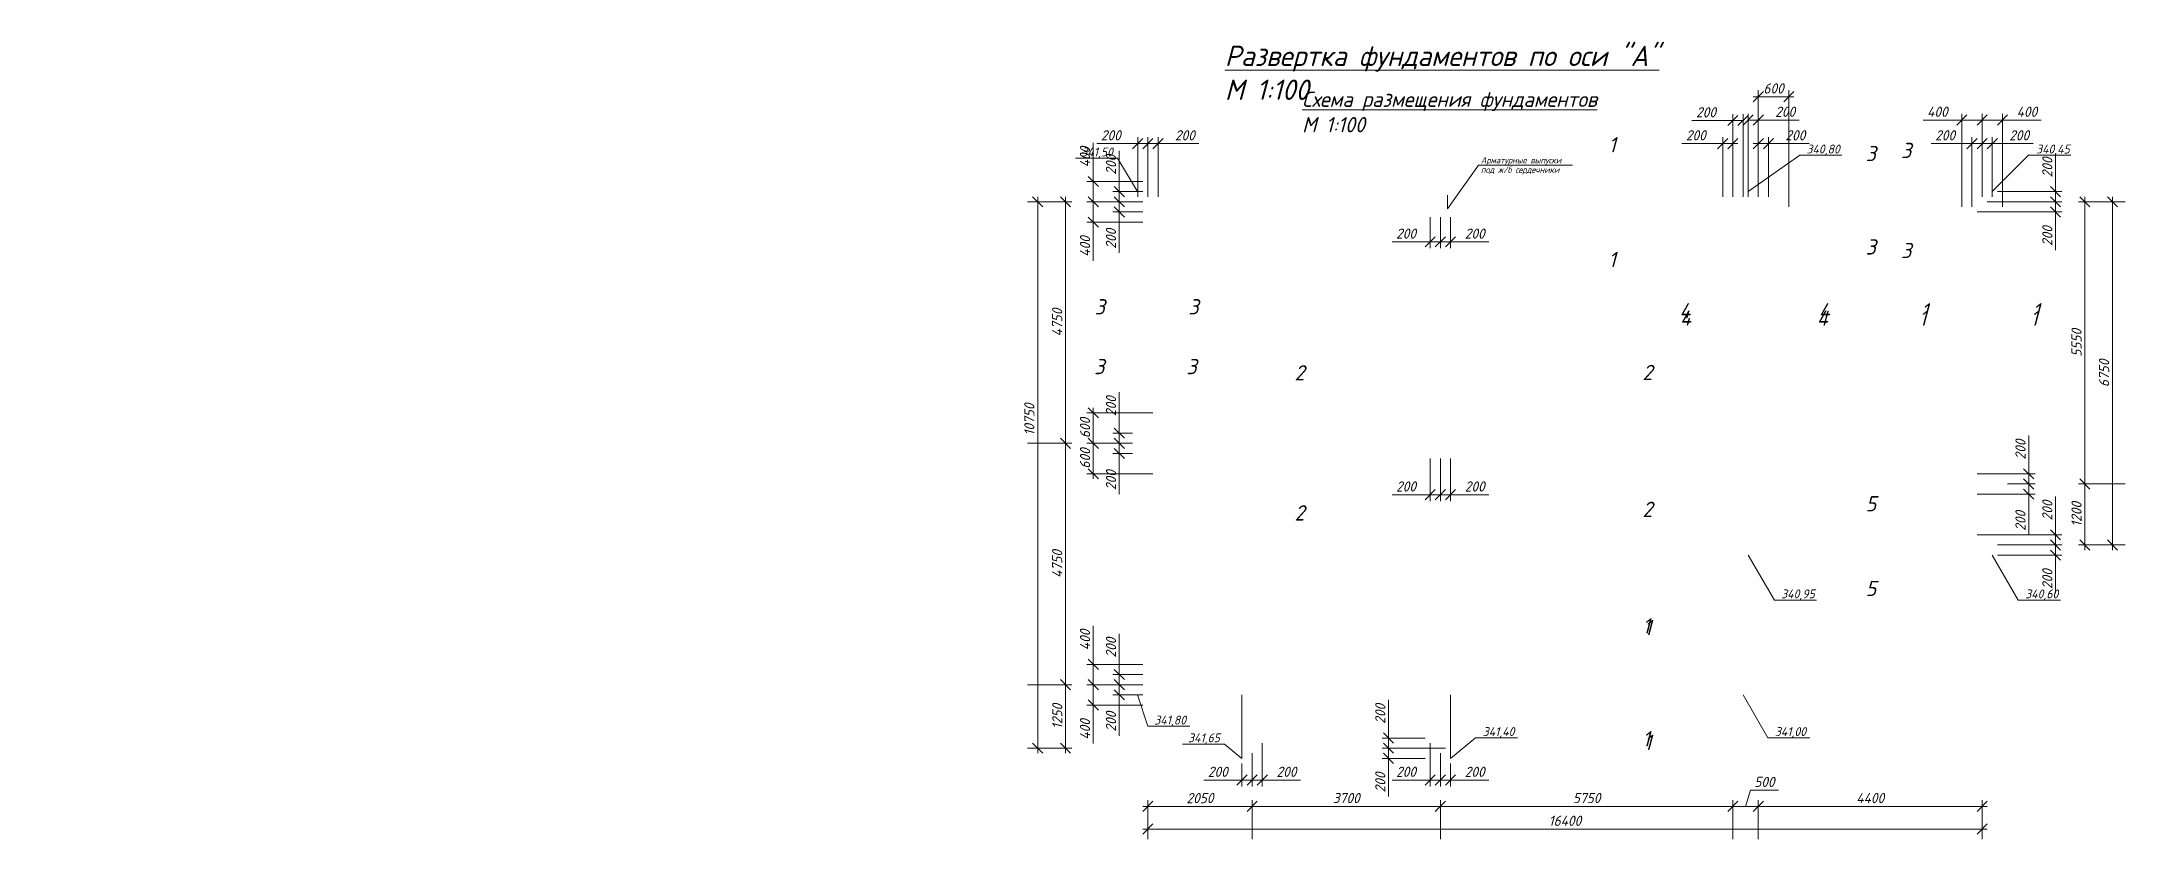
# Model space of a CAD drawing. Header units: millimetres. Extents: x 339888 to 1025294, y -263818 to -40540.
# Drawn here: x 913277 to 954332, y -227017 to -211229 of the extents above; entities that cross this region are included whole.
import ezdxf
from ezdxf import colors
from ezdxf.entities.mleader import LeaderData, LeaderLine
from ezdxf.math import Vec2, Vec3

# ---------------------------------------------------------------- set-up
doc = ezdxf.new("R2010")
doc.units = ezdxf.units.MM
doc.layers.get('0').update_dxf_attribs({"lineweight": 15})
for name, color, linetype, lineweight in [('0 @ 100', 7, 'Continuous', 15), ('0 @ 50', 7, 'Continuous', 15), ('Размеры', 250, 'Continuous', 18), ('Размеры @ 100', 250, 'Continuous', 18)]:
    doc.layers.add(name, color=color, linetype=linetype, lineweight=lineweight)
doc.styles.add('ГОСТ 2', font='GOST_Common Italic.ttf', dxfattribs={"height": 2})
doc.styles.add('ГОСТ 2.5', font='GOST_Common Italic.ttf', dxfattribs={"height": 2.5})
doc.styles.add('ГОСТ 3', font='GOST_Common Italic.ttf', dxfattribs={"height": 3})
doc.dimstyles.new('ГОСТ_2К', dxfattribs={"dimtxt": 2, "dimasz": 2, "dimexe": 1.25, "dimexo": 1, "dimtad": 1, "dimdec": 0, "dimtxsty": 'ГОСТ 2', "dimblk": 'OBLIQUE', "dimcen": -2.5, "dimdle": 1, "dimclrd": 251, "dimclre": 251, "dimclrt": 256, "dimadec": 1, "dimazin": 0, "dimtfac": 1, "dimtdec": 0, "dimtmove": 0, "dimatfit": 3, "dimfxl": 1, "dimlwd": 15, "dimlwe": 15, "dimarcsym": 1})

msp = doc.modelspace()

# ---------------------------------------------------------------- texts
at = {"layer": '0 @ 100', "style": 'ГОСТ 3'}
for s, p in [('1', (944076.10057, -213404.40755)), ('3', (949827.41291, -213517.45023)), ('1', (944076.10057, -215661.92493)), ('3', (949827.41291, -215486.73045)), ('3', (933973.72247, -216593.83936)), ('3', (935815.89487, -216593.83936)), ('4', (945469.10573, -216671.65222)), ('4', (948208.59787, -216671.65222)), ('1', (950219.79529, -216671.65222)), ('1', (952409.56174, -216671.65222)), ('2', (937903.72703, -217892.8543)), ('2', (937903.72703, -220648.34494)), ('1', (944776.90331, -222904.40755)), ('1', (944776.90331, -225161.92493))]:
    msp.add_text(s, height=300, dxfattribs=at).set_placement(p)
at = {"layer": '0 @ 100', "insert": (936372.82882, -211306.89749), "char_height": 400, "attachment_point": 1, "style": 'ГОСТ 3'}
msp.add_mtext_dynamic_manual_height_columns('\\pi161.18;{\\LРазвертка фундаментов по оси "А"\\P\\pi3923.4;}М 1:100', width=9455.0816312, gutter_width=1500, heights=[0], dxfattribs=at)
at = {"layer": '0 @ 50', "style": 'ГОСТ 3'}
for s, p in [('3', (949129.67422, -213578.59866)), ('3', (949129.67422, -215416.14782)), ('4', (945481.5777, -216814.70137)), ('4', (948171.13054, -216814.70137)), ('1', (950181.5777, -216814.70137)), ('1', (952372.09441, -216814.70137)), ('3', (933964.61761, -217770.12272)), ('3', (935778.42753, -217770.12272)), ('2', (944743.31231, -217884.86969)), ('2', (944743.31231, -220577.76231)), ('5', (949129.67422, -220468.12139)), ('5', (949129.67422, -222134.59135)), ('1', (944743.31231, -222871.2897)), ('1', (944743.31231, -225091.34231))]:
    msp.add_text(s, height=300, dxfattribs=at).set_placement(p)
at = {"layer": '0 @ 50', "insert": (938019.37419, -212210.9344), "char_height": 300, "attachment_point": 1, "style": 'ГОСТ 3'}
msp.add_mtext_dynamic_manual_height_columns('\\pi33.265;{\\LСхема размещения фундаментов\\P\\pi2532.8;}М 1:100', width=6271.7564375, gutter_width=750, heights=[0], dxfattribs=at)

# ---------------------------------------------------------------- blocks, each defined once
blk = doc.blocks.new('_Oblique')
at = {"color": 0, "linetype": 'ByBlock', "lineweight": -2}
blk.add_line((-0.5, -0.5), (0.5, 0.5), dxfattribs=at)
blk = doc.blocks.new('*D372')
at = {"layer": 'Defpoints', "color": 0, "lineweight": 15, "transparency": 16777216}
for p in [(937070, -226272), (935020, -227017), (937070, -227017)]:
    blk.add_point(p, dxfattribs=at)
at = {"layer": 'Размеры', "color": 251, "lineweight": 15, "transparency": 16777216}
for p, q in [((935020, -226917), (935020, -226147)), ((937070, -226917), (937070, -226147)), ((934920, -226272), (937170, -226272))]:
    blk.add_line(p, q, dxfattribs=at)
at = {"layer": 'Размеры', "color": 251, "lineweight": 15, "transparency": 16777216, "xscale": 200, "yscale": 200, "zscale": 200, "rotation": 180}
blk.add_blockref('_Oblique', (935020, -226272), dxfattribs=at)
at = {"layer": 'Размеры', "color": 251, "lineweight": 15, "transparency": 16777216, "xscale": 200, "yscale": 200, "zscale": 200}
blk.add_blockref('_Oblique', (937070, -226272), dxfattribs=at)
at = {"layer": 'Размеры', "transparency": 16777216, "insert": (936045, -226109), "char_height": 200, "attachment_point": 5, "style": 'ГОСТ 2'}
blk.add_mtext('2050', dxfattribs=at)
blk = doc.blocks.new('*D371')
at = {"layer": 'Defpoints', "color": 0, "lineweight": 15, "transparency": 16777216}
for p in [(940770, -226272), (937070, -227017), (940770, -227017)]:
    blk.add_point(p, dxfattribs=at)
at = {"layer": 'Размеры', "color": 251, "lineweight": 15, "transparency": 16777216}
for p, q in [((937070, -226917), (937070, -226147)), ((940770, -226917), (940770, -226147)), ((936970, -226272), (940870, -226272))]:
    blk.add_line(p, q, dxfattribs=at)
at = {"layer": 'Размеры', "color": 251, "lineweight": 15, "transparency": 16777216, "xscale": 200, "yscale": 200, "zscale": 200, "rotation": 180}
blk.add_blockref('_Oblique', (937070, -226272), dxfattribs=at)
at = {"layer": 'Размеры', "color": 251, "lineweight": 15, "transparency": 16777216, "xscale": 200, "yscale": 200, "zscale": 200}
blk.add_blockref('_Oblique', (940770, -226272), dxfattribs=at)
at = {"layer": 'Размеры', "transparency": 16777216, "insert": (938920, -226108), "char_height": 200, "attachment_point": 5, "style": 'ГОСТ 2'}
blk.add_mtext('3700', dxfattribs=at)
blk = doc.blocks.new('*D321')
at = {"layer": 'Defpoints', "color": 0, "lineweight": 15, "transparency": 16777216}
for p in [(946520, -226272), (940770, -227017), (946520, -227017)]:
    blk.add_point(p, dxfattribs=at)
at = {"layer": 'Размеры', "color": 251, "lineweight": 15, "transparency": 16777216}
for p, q in [((940770, -226917), (940770, -226147)), ((946520, -226917), (946520, -226147)), ((940670, -226272), (946620, -226272))]:
    blk.add_line(p, q, dxfattribs=at)
at = {"layer": 'Размеры', "color": 251, "lineweight": 15, "transparency": 16777216, "xscale": 200, "yscale": 200, "zscale": 200, "rotation": 180}
blk.add_blockref('_Oblique', (940770, -226272), dxfattribs=at)
at = {"layer": 'Размеры', "color": 251, "lineweight": 15, "transparency": 16777216, "xscale": 200, "yscale": 200, "zscale": 200}
blk.add_blockref('_Oblique', (946520, -226272), dxfattribs=at)
at = {"layer": 'Размеры', "transparency": 16777216, "insert": (943645, -226108), "char_height": 200, "attachment_point": 5, "style": 'ГОСТ 2'}
blk.add_mtext('5750', dxfattribs=at)
blk = doc.blocks.new('*D370')
at = {"layer": 'Defpoints', "color": 0, "lineweight": 15, "transparency": 16777216}
for p in [(947020, -226272), (946520, -227017), (947020, -227017)]:
    blk.add_point(p, dxfattribs=at)
at = {"layer": 'Размеры', "color": 251, "lineweight": 15, "transparency": 16777216}
for p, q in [((946520, -226917), (946520, -226147)), ((946770, -226272), (946866, -225953)), ((946866, -225953), (947415, -225953)), ((947020, -226917), (947020, -226147)), ((946420, -226272), (947120, -226272))]:
    blk.add_line(p, q, dxfattribs=at)
at = {"layer": 'Размеры', "color": 251, "lineweight": 15, "transparency": 16777216, "xscale": 200, "yscale": 200, "zscale": 200, "rotation": 180}
blk.add_blockref('_Oblique', (946520, -226272), dxfattribs=at)
at = {"layer": 'Размеры', "color": 251, "lineweight": 15, "transparency": 16777216, "xscale": 200, "yscale": 200, "zscale": 200}
blk.add_blockref('_Oblique', (947020, -226272), dxfattribs=at)
at = {"layer": 'Размеры', "transparency": 16777216, "insert": (947140, -225790), "char_height": 200, "attachment_point": 5, "style": 'ГОСТ 2'}
blk.add_mtext('500', dxfattribs=at)
blk = doc.blocks.new('*D369')
at = {"layer": 'Defpoints', "color": 0, "lineweight": 15, "transparency": 16777216}
for p in [(951420, -226272), (947020, -227017), (951420, -227017)]:
    blk.add_point(p, dxfattribs=at)
at = {"layer": 'Размеры', "color": 251, "lineweight": 15, "transparency": 16777216}
for p, q in [((947020, -226917), (947020, -226147)), ((951420, -226917), (951420, -226147)), ((946920, -226272), (951520, -226272))]:
    blk.add_line(p, q, dxfattribs=at)
at = {"layer": 'Размеры', "color": 251, "lineweight": 15, "transparency": 16777216, "xscale": 200, "yscale": 200, "zscale": 200, "rotation": 180}
blk.add_blockref('_Oblique', (947020, -226272), dxfattribs=at)
at = {"layer": 'Размеры', "color": 251, "lineweight": 15, "transparency": 16777216, "xscale": 200, "yscale": 200, "zscale": 200}
blk.add_blockref('_Oblique', (951420, -226272), dxfattribs=at)
at = {"layer": 'Размеры', "transparency": 16777216, "insert": (949220, -226109), "char_height": 200, "attachment_point": 5, "style": 'ГОСТ 2'}
blk.add_mtext('4400', dxfattribs=at)
blk = doc.blocks.new('*D368')
at = {"layer": 'Defpoints', "color": 0, "lineweight": 15, "transparency": 16777216}
for p in [(935020, -226717), (935020, -227017), (951420, -227017)]:
    blk.add_point(p, dxfattribs=at)
at = {"layer": 'Размеры', "color": 251, "lineweight": 15, "transparency": 16777216}
for p, q in [((935020, -226917), (935020, -226592)), ((951420, -226917), (951420, -226592)), ((951520, -226717), (934920, -226717))]:
    blk.add_line(p, q, dxfattribs=at)
at = {"layer": 'Размеры', "color": 251, "lineweight": 15, "transparency": 16777216, "xscale": 200, "yscale": 200, "zscale": 200, "rotation": 180}
blk.add_blockref('_Oblique', (935020, -226717), dxfattribs=at)
at = {"layer": 'Размеры', "color": 251, "lineweight": 15, "transparency": 16777216, "xscale": 200, "yscale": 200, "zscale": 200}
blk.add_blockref('_Oblique', (951420, -226717), dxfattribs=at)
at = {"layer": 'Размеры', "transparency": 16777216, "insert": (943220, -226555), "char_height": 200, "attachment_point": 5, "style": 'ГОСТ 2'}
blk.add_mtext('16400', dxfattribs=at)
blk = doc.blocks.new('*D367')
at = {"layer": 'Defpoints', "color": 0, "lineweight": 15, "transparency": 16777216}
for p in [(932556, -223878), (933402, -223878), (932556, -225128)]:
    blk.add_point(p, dxfattribs=at)
at = {"layer": 'Размеры', "color": 251, "lineweight": 15, "transparency": 16777216}
for p, q in [((932656, -223878), (933527, -223878)), ((933402, -225228), (933402, -223778)), ((932656, -225128), (933527, -225128))]:
    blk.add_line(p, q, dxfattribs=at)
at = {"layer": 'Размеры', "color": 251, "lineweight": 15, "transparency": 16777216, "xscale": 200, "yscale": 200, "zscale": 200}
for p, rotation in [((933402, -223878), 90), ((933402, -225128), 270)]:
    blk.add_blockref('_Oblique', p, dxfattribs=dict(at, rotation=rotation))
at = {"layer": 'Размеры', "transparency": 16777216, "insert": (933240, -224503), "char_height": 200, "attachment_point": 5, "rotation": 90, "style": 'ГОСТ 2'}
blk.add_mtext('1250', dxfattribs=at)
blk = doc.blocks.new('*D366')
at = {"layer": 'Defpoints', "color": 0, "lineweight": 15, "transparency": 16777216}
for p in [(932556, -219128), (933402, -219128), (932556, -223878)]:
    blk.add_point(p, dxfattribs=at)
at = {"layer": 'Размеры', "color": 251, "lineweight": 15, "transparency": 16777216}
for p, q in [((932656, -219128), (933527, -219128)), ((933402, -223978), (933402, -219028)), ((932656, -223878), (933527, -223878))]:
    blk.add_line(p, q, dxfattribs=at)
at = {"layer": 'Размеры', "color": 251, "lineweight": 15, "transparency": 16777216, "xscale": 200, "yscale": 200, "zscale": 200}
for p, rotation in [((933402, -219128), 90), ((933402, -223878), 270)]:
    blk.add_blockref('_Oblique', p, dxfattribs=dict(at, rotation=rotation))
at = {"layer": 'Размеры', "transparency": 16777216, "insert": (933238, -221503), "char_height": 200, "attachment_point": 5, "rotation": 90, "style": 'ГОСТ 2'}
blk.add_mtext('4750', dxfattribs=at)
blk = doc.blocks.new('*D365')
at = {"layer": 'Defpoints', "color": 0, "lineweight": 15, "transparency": 16777216}
for p in [(932556, -214378), (933402, -214378), (932556, -219128)]:
    blk.add_point(p, dxfattribs=at)
at = {"layer": 'Размеры', "color": 251, "lineweight": 15, "transparency": 16777216}
for p, q in [((933402, -219228), (933402, -214278)), ((932656, -214378), (933527, -214378)), ((932656, -219128), (933527, -219128))]:
    blk.add_line(p, q, dxfattribs=at)
at = {"layer": 'Размеры', "color": 251, "lineweight": 15, "transparency": 16777216, "xscale": 200, "yscale": 200, "zscale": 200}
for p, rotation in [((933402, -214378), 90), ((933402, -219128), 270)]:
    blk.add_blockref('_Oblique', p, dxfattribs=dict(at, rotation=rotation))
at = {"layer": 'Размеры', "transparency": 16777216, "insert": (933238, -216753), "char_height": 200, "attachment_point": 5, "rotation": 90, "style": 'ГОСТ 2'}
blk.add_mtext('4750', dxfattribs=at)
blk = doc.blocks.new('*D364')
at = {"color": 251, "lineweight": 15, "transparency": 16777216}
for p, q in [((932855, -225228), (932855, -214278)), ((932656, -214378), (932980, -214378)), ((932656, -225128), (932980, -225128))]:
    blk.add_line(p, q, dxfattribs=at)
at = {"layer": 'Defpoints', "color": 0, "lineweight": 15, "transparency": 16777216}
for p in [(932556, -214378), (932855, -214378), (932556, -225128)]:
    blk.add_point(p, dxfattribs=at)
at = {"color": 251, "lineweight": 15, "transparency": 16777216, "xscale": 200, "yscale": 200, "zscale": 200}
for p, rotation in [((932855, -214378), 90), ((932855, -225128), 270)]:
    blk.add_blockref('_Oblique', p, dxfattribs=dict(at, rotation=rotation))
at = {"transparency": 16777216, "insert": (932691, -218662), "char_height": 200, "attachment_point": 5, "rotation": 90, "style": 'ГОСТ 2'}
blk.add_mtext('10750', dxfattribs=at)
blk = doc.blocks.new('*D363')
at = {"layer": 'Defpoints', "color": 0, "lineweight": 15, "transparency": 16777216}
for p in [(953438, -219928), (954332, -219928), (954332, -221128)]:
    blk.add_point(p, dxfattribs=at)
at = {"layer": 'Размеры', "color": 251, "lineweight": 15, "transparency": 16777216}
for p, q in [((954232, -219928), (953313, -219928)), ((953438, -221228), (953438, -219828)), ((954232, -221128), (953313, -221128))]:
    blk.add_line(p, q, dxfattribs=at)
at = {"layer": 'Размеры', "color": 251, "lineweight": 15, "transparency": 16777216, "xscale": 200, "yscale": 200, "zscale": 200}
for p, rotation in [((953438, -219928), 90), ((953438, -221128), 270)]:
    blk.add_blockref('_Oblique', p, dxfattribs=dict(at, rotation=rotation))
at = {"layer": 'Размеры', "transparency": 16777216, "insert": (953276, -220528), "char_height": 200, "attachment_point": 5, "rotation": 90, "style": 'ГОСТ 2'}
blk.add_mtext('1200', dxfattribs=at)
blk = doc.blocks.new('*D362')
at = {"layer": 'Defpoints', "color": 0, "lineweight": 15, "transparency": 16777216}
for p in [(953438, -214378), (954332, -214378), (954332, -219928)]:
    blk.add_point(p, dxfattribs=at)
at = {"layer": 'Размеры', "color": 251, "lineweight": 15, "transparency": 16777216}
for p, q in [((953438, -220028), (953438, -214278)), ((954232, -214378), (953313, -214378)), ((954232, -219928), (953313, -219928))]:
    blk.add_line(p, q, dxfattribs=at)
at = {"layer": 'Размеры', "color": 251, "lineweight": 15, "transparency": 16777216, "xscale": 200, "yscale": 200, "zscale": 200}
for p, rotation in [((953438, -214378), 90), ((953438, -219928), 270)]:
    blk.add_blockref('_Oblique', p, dxfattribs=dict(at, rotation=rotation))
at = {"layer": 'Размеры', "transparency": 16777216, "insert": (953276, -217153), "char_height": 200, "attachment_point": 5, "rotation": 90, "style": 'ГОСТ 2'}
blk.add_mtext('5550', dxfattribs=at)
blk = doc.blocks.new('_None')
blk = doc.blocks.new('*D361')
at = {"color": 251, "lineweight": 15, "transparency": 16777216}
for p, q in [((934458, -214178), (934458, -213375)), ((934920, -214178), (934333, -214178)), ((934458, -214478), (934458, -214178)), ((934920, -214378), (934333, -214378))]:
    blk.add_line(p, q, dxfattribs=at)
at = {"layer": 'Defpoints', "color": 0, "lineweight": 15, "transparency": 16777216}
for p in [(934458, -214178), (935020, -214178), (935020, -214378)]:
    blk.add_point(p, dxfattribs=at)
at = {"color": 251, "lineweight": 15, "transparency": 16777216, "xscale": 200, "yscale": 200, "zscale": 200}
for p, rotation in [((934458, -214178), 90), ((934458, -214378), 270)]:
    blk.add_blockref('_Oblique', p, dxfattribs=dict(at, rotation=rotation))
at = {"transparency": 16777216, "insert": (934296, -213650), "char_height": 200, "attachment_point": 5, "rotation": 90, "style": 'ГОСТ 2'}
blk.add_mtext('200', dxfattribs=at)
blk = doc.blocks.new('*D360')
at = {"color": 251, "lineweight": 15, "transparency": 16777216}
for p, q in [((933947, -213978), (933947, -213218)), ((934920, -213978), (933822, -213978)), ((933947, -214478), (933947, -213978)), ((934920, -214378), (933822, -214378))]:
    blk.add_line(p, q, dxfattribs=at)
at = {"layer": 'Defpoints', "color": 0, "lineweight": 15, "transparency": 16777216}
for p in [(933947, -213978), (935020, -213978), (935020, -214378)]:
    blk.add_point(p, dxfattribs=at)
at = {"color": 251, "lineweight": 15, "transparency": 16777216, "xscale": 200, "yscale": 200, "zscale": 200}
for p, rotation in [((933947, -213978), 90), ((933947, -214378), 270)]:
    blk.add_blockref('_Oblique', p, dxfattribs=dict(at, rotation=rotation))
at = {"transparency": 16777216, "insert": (933785, -213498), "char_height": 200, "attachment_point": 5, "rotation": 90, "style": 'ГОСТ 2'}
blk.add_mtext('400', dxfattribs=at)
blk = doc.blocks.new('*D359')
at = {"color": 251, "lineweight": 15, "transparency": 16777216}
for p, q in [((934458, -214278), (934458, -214578)), ((934920, -214378), (934333, -214378)), ((934920, -214578), (934333, -214578)), ((934458, -214578), (934458, -215381))]:
    blk.add_line(p, q, dxfattribs=at)
at = {"layer": 'Defpoints', "color": 0, "lineweight": 15, "transparency": 16777216}
for p in [(934458, -214578), (935020, -214378), (935020, -214578)]:
    blk.add_point(p, dxfattribs=at)
at = {"color": 251, "lineweight": 15, "transparency": 16777216, "xscale": 200, "yscale": 200, "zscale": 200}
for p, rotation in [((934458, -214378), 90), ((934458, -214578), 270)]:
    blk.add_blockref('_Oblique', p, dxfattribs=dict(at, rotation=rotation))
at = {"transparency": 16777216, "insert": (934296, -215106), "char_height": 200, "attachment_point": 5, "rotation": 90, "style": 'ГОСТ 2'}
blk.add_mtext('200', dxfattribs=at)
blk = doc.blocks.new('*D358')
at = {"color": 251, "lineweight": 15, "transparency": 16777216}
for p, q in [((933947, -214278), (933947, -214778)), ((934920, -214378), (933822, -214378)), ((934920, -214778), (933822, -214778)), ((933947, -214778), (933947, -215537))]:
    blk.add_line(p, q, dxfattribs=at)
at = {"layer": 'Defpoints', "color": 0, "lineweight": 15, "transparency": 16777216}
for p in [(935020, -214378), (933947, -214778), (935020, -214778)]:
    blk.add_point(p, dxfattribs=at)
at = {"color": 251, "lineweight": 15, "transparency": 16777216, "xscale": 200, "yscale": 200, "zscale": 200}
for p, rotation in [((933947, -214378), 90), ((933947, -214778), 270)]:
    blk.add_blockref('_Oblique', p, dxfattribs=dict(at, rotation=rotation))
at = {"transparency": 16777216, "insert": (933785, -215258), "char_height": 200, "attachment_point": 5, "rotation": 90, "style": 'ГОСТ 2'}
blk.add_mtext('400', dxfattribs=at)
blk = doc.blocks.new('*D357')
at = {"color": 251, "lineweight": 15, "transparency": 16777216}
for p, q in [((934458, -218928), (934458, -218125)), ((934720, -218928), (934333, -218928)), ((934720, -219128), (934333, -219128)), ((934458, -219228), (934458, -218928))]:
    blk.add_line(p, q, dxfattribs=at)
at = {"layer": 'Defpoints', "color": 0, "lineweight": 15, "transparency": 16777216}
for p in [(934458, -218928), (934820, -218928), (934820, -219128)]:
    blk.add_point(p, dxfattribs=at)
at = {"color": 251, "lineweight": 15, "transparency": 16777216, "xscale": 200, "yscale": 200, "zscale": 200}
for p, rotation in [((934458, -218928), 90), ((934458, -219128), 270)]:
    blk.add_blockref('_Oblique', p, dxfattribs=dict(at, rotation=rotation))
at = {"transparency": 16777216, "insert": (934296, -218400), "char_height": 200, "attachment_point": 5, "rotation": 90, "style": 'ГОСТ 2'}
blk.add_mtext('200', dxfattribs=at)
blk = doc.blocks.new('*D356')
at = {"color": 251, "lineweight": 15, "transparency": 16777216}
for p, q in [((935120, -218528), (933822, -218528)), ((933947, -219228), (933947, -218428)), ((934720, -219128), (933822, -219128))]:
    blk.add_line(p, q, dxfattribs=at)
at = {"layer": 'Defpoints', "color": 0, "lineweight": 15, "transparency": 16777216}
for p in [(933947, -218528), (935220, -218528), (934820, -219128)]:
    blk.add_point(p, dxfattribs=at)
at = {"color": 251, "lineweight": 15, "transparency": 16777216, "xscale": 200, "yscale": 200, "zscale": 200}
for p, rotation in [((933947, -218528), 90), ((933947, -219128), 270)]:
    blk.add_blockref('_Oblique', p, dxfattribs=dict(at, rotation=rotation))
at = {"transparency": 16777216, "insert": (933785, -218828), "char_height": 200, "attachment_point": 5, "rotation": 90, "style": 'ГОСТ 2'}
blk.add_mtext('600', dxfattribs=at)
blk = doc.blocks.new('*D355')
at = {"color": 251, "lineweight": 15, "transparency": 16777216}
for p, q in [((934720, -219128), (934333, -219128)), ((934458, -219028), (934458, -219328)), ((934720, -219328), (934333, -219328)), ((934458, -219328), (934458, -220131))]:
    blk.add_line(p, q, dxfattribs=at)
at = {"layer": 'Defpoints', "color": 0, "lineweight": 15, "transparency": 16777216}
for p in [(934820, -219128), (934458, -219328), (934820, -219328)]:
    blk.add_point(p, dxfattribs=at)
at = {"color": 251, "lineweight": 15, "transparency": 16777216, "xscale": 200, "yscale": 200, "zscale": 200}
for p, rotation in [((934458, -219128), 90), ((934458, -219328), 270)]:
    blk.add_blockref('_Oblique', p, dxfattribs=dict(at, rotation=rotation))
at = {"transparency": 16777216, "insert": (934296, -219856), "char_height": 200, "attachment_point": 5, "rotation": 90, "style": 'ГОСТ 2'}
blk.add_mtext('200', dxfattribs=at)
blk = doc.blocks.new('*D354')
at = {"color": 251, "lineweight": 15, "transparency": 16777216}
for p, q in [((934720, -219128), (933822, -219128)), ((933947, -219028), (933947, -219828)), ((935120, -219728), (933822, -219728))]:
    blk.add_line(p, q, dxfattribs=at)
at = {"layer": 'Defpoints', "color": 0, "lineweight": 15, "transparency": 16777216}
for p in [(934820, -219128), (933947, -219728), (935220, -219728)]:
    blk.add_point(p, dxfattribs=at)
at = {"color": 251, "lineweight": 15, "transparency": 16777216, "xscale": 200, "yscale": 200, "zscale": 200}
for p, rotation in [((933947, -219128), 90), ((933947, -219728), 270)]:
    blk.add_blockref('_Oblique', p, dxfattribs=dict(at, rotation=rotation))
at = {"transparency": 16777216, "insert": (933785, -219428), "char_height": 200, "attachment_point": 5, "rotation": 90, "style": 'ГОСТ 2'}
blk.add_mtext('600', dxfattribs=at)
blk = doc.blocks.new('*D353')
at = {"color": 251, "lineweight": 15, "transparency": 16777216}
for p, q in [((934458, -223678), (934458, -222875)), ((934920, -223678), (934333, -223678)), ((934458, -223978), (934458, -223678)), ((934920, -223878), (934333, -223878))]:
    blk.add_line(p, q, dxfattribs=at)
at = {"layer": 'Defpoints', "color": 0, "lineweight": 15, "transparency": 16777216}
for p in [(934458, -223678), (935020, -223678), (935020, -223878)]:
    blk.add_point(p, dxfattribs=at)
at = {"color": 251, "lineweight": 15, "transparency": 16777216, "xscale": 200, "yscale": 200, "zscale": 200}
for p, rotation in [((934458, -223678), 90), ((934458, -223878), 270)]:
    blk.add_blockref('_Oblique', p, dxfattribs=dict(at, rotation=rotation))
at = {"transparency": 16777216, "insert": (934296, -223150), "char_height": 200, "attachment_point": 5, "rotation": 90, "style": 'ГОСТ 2'}
blk.add_mtext('200', dxfattribs=at)
blk = doc.blocks.new('*D352')
at = {"color": 251, "lineweight": 15, "transparency": 16777216}
for p, q in [((933947, -223478), (933947, -222718)), ((934920, -223478), (933822, -223478)), ((933947, -223978), (933947, -223478)), ((934920, -223878), (933822, -223878))]:
    blk.add_line(p, q, dxfattribs=at)
at = {"layer": 'Defpoints', "color": 0, "lineweight": 15, "transparency": 16777216}
for p in [(933947, -223478), (935020, -223478), (935020, -223878)]:
    blk.add_point(p, dxfattribs=at)
at = {"color": 251, "lineweight": 15, "transparency": 16777216, "xscale": 200, "yscale": 200, "zscale": 200}
for p, rotation in [((933947, -223478), 90), ((933947, -223878), 270)]:
    blk.add_blockref('_Oblique', p, dxfattribs=dict(at, rotation=rotation))
at = {"transparency": 16777216, "insert": (933785, -222998), "char_height": 200, "attachment_point": 5, "rotation": 90, "style": 'ГОСТ 2'}
blk.add_mtext('400', dxfattribs=at)
blk = doc.blocks.new('*D351')
at = {"color": 251, "lineweight": 15, "transparency": 16777216}
for p, q in [((934920, -223878), (934333, -223878)), ((934920, -224078), (934333, -224078)), ((934458, -223778), (934458, -224078)), ((934458, -224078), (934458, -224881))]:
    blk.add_line(p, q, dxfattribs=at)
at = {"layer": 'Defpoints', "color": 0, "lineweight": 15, "transparency": 16777216}
for p in [(934458, -224078), (935020, -223878), (935020, -224078)]:
    blk.add_point(p, dxfattribs=at)
at = {"color": 251, "lineweight": 15, "transparency": 16777216, "xscale": 200, "yscale": 200, "zscale": 200}
for p, rotation in [((934458, -223878), 90), ((934458, -224078), 270)]:
    blk.add_blockref('_Oblique', p, dxfattribs=dict(at, rotation=rotation))
at = {"transparency": 16777216, "insert": (934296, -224606), "char_height": 200, "attachment_point": 5, "rotation": 90, "style": 'ГОСТ 2'}
blk.add_mtext('200', dxfattribs=at)
blk = doc.blocks.new('*D350')
at = {"color": 251, "lineweight": 15, "transparency": 16777216}
for p, q in [((934920, -223878), (933822, -223878)), ((933947, -223778), (933947, -224278)), ((934920, -224278), (933822, -224278)), ((933947, -224278), (933947, -225037))]:
    blk.add_line(p, q, dxfattribs=at)
at = {"layer": 'Defpoints', "color": 0, "lineweight": 15, "transparency": 16777216}
for p in [(935020, -223878), (933947, -224278), (935020, -224278)]:
    blk.add_point(p, dxfattribs=at)
at = {"color": 251, "lineweight": 15, "transparency": 16777216, "xscale": 200, "yscale": 200, "zscale": 200}
for p, rotation in [((933947, -223878), 90), ((933947, -224278), 270)]:
    blk.add_blockref('_Oblique', p, dxfattribs=dict(at, rotation=rotation))
at = {"transparency": 16777216, "insert": (933785, -224758), "char_height": 200, "attachment_point": 5, "rotation": 90, "style": 'ГОСТ 2'}
blk.add_mtext('400', dxfattribs=at)
blk = doc.blocks.new('*D349')
at = {"color": 251, "lineweight": 15, "transparency": 16777216}
for p, q in [((934820, -213233), (934017, -213233)), ((934820, -214278), (934820, -213108)), ((935120, -213233), (934820, -213233)), ((935020, -214278), (935020, -213108))]:
    blk.add_line(p, q, dxfattribs=at)
at = {"layer": 'Defpoints', "color": 0, "lineweight": 15, "transparency": 16777216}
for p in [(934820, -213233), (934820, -214378), (935020, -214378)]:
    blk.add_point(p, dxfattribs=at)
at = {"color": 251, "lineweight": 15, "transparency": 16777216, "xscale": 200, "yscale": 200, "zscale": 200, "rotation": 180}
blk.add_blockref('_Oblique', (934820, -213233), dxfattribs=at)
at = {"color": 251, "lineweight": 15, "transparency": 16777216, "xscale": 200, "yscale": 200, "zscale": 200}
blk.add_blockref('_Oblique', (935020, -213233), dxfattribs=at)
at = {"transparency": 16777216, "insert": (934292, -213070), "char_height": 200, "attachment_point": 5, "style": 'ГОСТ 2'}
blk.add_mtext('200', dxfattribs=at)
blk = doc.blocks.new('*D348')
at = {"color": 251, "lineweight": 15, "transparency": 16777216}
for p, q in [((934920, -213233), (935220, -213233)), ((935020, -214278), (935020, -213108)), ((935220, -214278), (935220, -213108)), ((935220, -213233), (936023, -213233))]:
    blk.add_line(p, q, dxfattribs=at)
at = {"layer": 'Defpoints', "color": 0, "lineweight": 15, "transparency": 16777216}
for p in [(935220, -213233), (935020, -214378), (935220, -214378)]:
    blk.add_point(p, dxfattribs=at)
at = {"color": 251, "lineweight": 15, "transparency": 16777216, "xscale": 200, "yscale": 200, "zscale": 200, "rotation": 180}
blk.add_blockref('_Oblique', (935020, -213233), dxfattribs=at)
at = {"color": 251, "lineweight": 15, "transparency": 16777216, "xscale": 200, "yscale": 200, "zscale": 200}
blk.add_blockref('_Oblique', (935220, -213233), dxfattribs=at)
at = {"transparency": 16777216, "insert": (935748, -213070), "char_height": 200, "attachment_point": 5, "style": 'ГОСТ 2'}
blk.add_mtext('200', dxfattribs=at)
blk = doc.blocks.new('*D347')
at = {"color": 251, "lineweight": 15, "transparency": 16777216}
for p, q in [((946520, -214278), (946520, -212655)), ((946720, -214278), (946720, -212655)), ((946520, -212780), (945717, -212780)), ((946720, -212780), (946420, -212780))]:
    blk.add_line(p, q, dxfattribs=at)
at = {"layer": 'Defpoints', "color": 0, "lineweight": 15, "transparency": 16777216}
for p in [(946720, -212780), (946520, -214378), (946720, -214378)]:
    blk.add_point(p, dxfattribs=at)
at = {"color": 251, "lineweight": 15, "transparency": 16777216, "xscale": 200, "yscale": 200, "zscale": 200, "rotation": 180}
blk.add_blockref('_Oblique', (946520, -212780), dxfattribs=at)
at = {"color": 251, "lineweight": 15, "transparency": 16777216, "xscale": 200, "yscale": 200, "zscale": 200}
blk.add_blockref('_Oblique', (946720, -212780), dxfattribs=at)
at = {"transparency": 16777216, "insert": (945992, -212617), "char_height": 200, "attachment_point": 5, "style": 'ГОСТ 2'}
blk.add_mtext('200', dxfattribs=at)
blk = doc.blocks.new('*D346')
at = {"color": 251, "lineweight": 15, "transparency": 16777216}
for p, q in [((946320, -213233), (945517, -213233)), ((946320, -214278), (946320, -213108)), ((946620, -213233), (946320, -213233)), ((946520, -214278), (946520, -213108))]:
    blk.add_line(p, q, dxfattribs=at)
at = {"layer": 'Defpoints', "color": 0, "lineweight": 15, "transparency": 16777216}
for p in [(946320, -213233), (946320, -214378), (946520, -214378)]:
    blk.add_point(p, dxfattribs=at)
at = {"color": 251, "lineweight": 15, "transparency": 16777216, "xscale": 200, "yscale": 200, "zscale": 200, "rotation": 180}
blk.add_blockref('_Oblique', (946320, -213233), dxfattribs=at)
at = {"color": 251, "lineweight": 15, "transparency": 16777216, "xscale": 200, "yscale": 200, "zscale": 200}
blk.add_blockref('_Oblique', (946520, -213233), dxfattribs=at)
at = {"transparency": 16777216, "insert": (945792, -213070), "char_height": 200, "attachment_point": 5, "style": 'ГОСТ 2'}
blk.add_mtext('200', dxfattribs=at)
blk = doc.blocks.new('*D345')
at = {"color": 251, "lineweight": 15, "transparency": 16777216}
for p, q in [((951320, -213233), (951620, -213233)), ((951420, -214278), (951420, -213108)), ((951620, -214278), (951620, -213108)), ((951620, -213233), (952423, -213233))]:
    blk.add_line(p, q, dxfattribs=at)
at = {"layer": 'Defpoints', "color": 0, "lineweight": 15, "transparency": 16777216}
for p in [(951620, -213233), (951420, -214378), (951620, -214378)]:
    blk.add_point(p, dxfattribs=at)
at = {"color": 251, "lineweight": 15, "transparency": 16777216, "xscale": 200, "yscale": 200, "zscale": 200, "rotation": 180}
blk.add_blockref('_Oblique', (951420, -213233), dxfattribs=at)
at = {"color": 251, "lineweight": 15, "transparency": 16777216, "xscale": 200, "yscale": 200, "zscale": 200}
blk.add_blockref('_Oblique', (951620, -213233), dxfattribs=at)
at = {"transparency": 16777216, "insert": (952148, -213070), "char_height": 200, "attachment_point": 5, "style": 'ГОСТ 2'}
blk.add_mtext('200', dxfattribs=at)
blk = doc.blocks.new('*D344')
at = {"color": 251, "lineweight": 15, "transparency": 16777216}
for p, q in [((951220, -213233), (950417, -213233)), ((951220, -214478), (951220, -213108)), ((951520, -213233), (951220, -213233)), ((951420, -214278), (951420, -213108))]:
    blk.add_line(p, q, dxfattribs=at)
at = {"layer": 'Defpoints', "color": 0, "lineweight": 15, "transparency": 16777216}
for p in [(951220, -213233), (951220, -214578), (951420, -214378)]:
    blk.add_point(p, dxfattribs=at)
at = {"color": 251, "lineweight": 15, "transparency": 16777216, "xscale": 200, "yscale": 200, "zscale": 200, "rotation": 180}
blk.add_blockref('_Oblique', (951220, -213233), dxfattribs=at)
at = {"color": 251, "lineweight": 15, "transparency": 16777216, "xscale": 200, "yscale": 200, "zscale": 200}
blk.add_blockref('_Oblique', (951420, -213233), dxfattribs=at)
at = {"transparency": 16777216, "insert": (950692, -213070), "char_height": 200, "attachment_point": 5, "style": 'ГОСТ 2'}
blk.add_mtext('200', dxfattribs=at)
blk = doc.blocks.new('*D343')
at = {"color": 251, "lineweight": 15, "transparency": 16777216}
for p, q in [((946920, -213233), (947220, -213233)), ((947020, -214278), (947020, -213108)), ((947220, -214278), (947220, -213108)), ((947220, -213233), (948023, -213233))]:
    blk.add_line(p, q, dxfattribs=at)
at = {"layer": 'Defpoints', "color": 0, "lineweight": 15, "transparency": 16777216}
for p in [(947220, -213233), (947020, -214378), (947220, -214378)]:
    blk.add_point(p, dxfattribs=at)
at = {"color": 251, "lineweight": 15, "transparency": 16777216, "xscale": 200, "yscale": 200, "zscale": 200, "rotation": 180}
blk.add_blockref('_Oblique', (947020, -213233), dxfattribs=at)
at = {"color": 251, "lineweight": 15, "transparency": 16777216, "xscale": 200, "yscale": 200, "zscale": 200}
blk.add_blockref('_Oblique', (947220, -213233), dxfattribs=at)
at = {"transparency": 16777216, "insert": (947748, -213070), "char_height": 200, "attachment_point": 5, "style": 'ГОСТ 2'}
blk.add_mtext('200', dxfattribs=at)
blk = doc.blocks.new('*D342')
at = {"color": 251, "lineweight": 15, "transparency": 16777216}
for p, q in [((946820, -214278), (946820, -212645)), ((947020, -214278), (947020, -212645)), ((946820, -212770), (947120, -212770)), ((947020, -212770), (947823, -212770))]:
    blk.add_line(p, q, dxfattribs=at)
at = {"layer": 'Defpoints', "color": 0, "lineweight": 15, "transparency": 16777216}
for p in [(946820, -212770), (946820, -214378), (947020, -214378)]:
    blk.add_point(p, dxfattribs=at)
at = {"color": 251, "lineweight": 15, "transparency": 16777216, "xscale": 200, "yscale": 200, "zscale": 200, "rotation": 180}
blk.add_blockref('_Oblique', (946820, -212770), dxfattribs=at)
at = {"color": 251, "lineweight": 15, "transparency": 16777216, "xscale": 200, "yscale": 200, "zscale": 200}
blk.add_blockref('_Oblique', (947020, -212770), dxfattribs=at)
at = {"transparency": 16777216, "insert": (947548, -212607), "char_height": 200, "attachment_point": 5, "style": 'ГОСТ 2'}
blk.add_mtext('200', dxfattribs=at)
blk = doc.blocks.new('*D341')
at = {"color": 251, "lineweight": 15, "transparency": 16777216}
for p, q in [((947020, -214278), (947020, -212185)), ((947620, -214478), (947620, -212185)), ((946920, -212310), (947720, -212310))]:
    blk.add_line(p, q, dxfattribs=at)
at = {"layer": 'Defpoints', "color": 0, "lineweight": 15, "transparency": 16777216}
for p in [(947620, -212310), (947020, -214378), (947620, -214578)]:
    blk.add_point(p, dxfattribs=at)
at = {"color": 251, "lineweight": 15, "transparency": 16777216, "xscale": 200, "yscale": 200, "zscale": 200, "rotation": 180}
blk.add_blockref('_Oblique', (947020, -212310), dxfattribs=at)
at = {"color": 251, "lineweight": 15, "transparency": 16777216, "xscale": 200, "yscale": 200, "zscale": 200}
blk.add_blockref('_Oblique', (947620, -212310), dxfattribs=at)
at = {"transparency": 16777216, "insert": (947320, -212148), "char_height": 200, "attachment_point": 5, "style": 'ГОСТ 2'}
blk.add_mtext('600', dxfattribs=at)
blk = doc.blocks.new('*D340')
at = {"color": 251, "lineweight": 15, "transparency": 16777216}
for p, q in [((951020, -214478), (951020, -212645)), ((951420, -214278), (951420, -212645)), ((951020, -212770), (950260, -212770)), ((951520, -212770), (951020, -212770))]:
    blk.add_line(p, q, dxfattribs=at)
at = {"layer": 'Defpoints', "color": 0, "lineweight": 15, "transparency": 16777216}
for p in [(951020, -212770), (951020, -214578), (951420, -214378)]:
    blk.add_point(p, dxfattribs=at)
at = {"color": 251, "lineweight": 15, "transparency": 16777216, "xscale": 200, "yscale": 200, "zscale": 200, "rotation": 180}
blk.add_blockref('_Oblique', (951020, -212770), dxfattribs=at)
at = {"color": 251, "lineweight": 15, "transparency": 16777216, "xscale": 200, "yscale": 200, "zscale": 200}
blk.add_blockref('_Oblique', (951420, -212770), dxfattribs=at)
at = {"transparency": 16777216, "insert": (950540, -212607), "char_height": 200, "attachment_point": 5, "style": 'ГОСТ 2'}
blk.add_mtext('400', dxfattribs=at)
blk = doc.blocks.new('*D339')
at = {"color": 251, "lineweight": 15, "transparency": 16777216}
for p, q in [((951420, -214278), (951420, -212645)), ((951820, -214478), (951820, -212645)), ((951320, -212770), (951820, -212770)), ((951820, -212770), (952580, -212770))]:
    blk.add_line(p, q, dxfattribs=at)
at = {"layer": 'Defpoints', "color": 0, "lineweight": 15, "transparency": 16777216}
for p in [(951820, -212770), (951420, -214378), (951820, -214578)]:
    blk.add_point(p, dxfattribs=at)
at = {"color": 251, "lineweight": 15, "transparency": 16777216, "xscale": 200, "yscale": 200, "zscale": 200, "rotation": 180}
blk.add_blockref('_Oblique', (951420, -212770), dxfattribs=at)
at = {"color": 251, "lineweight": 15, "transparency": 16777216, "xscale": 200, "yscale": 200, "zscale": 200}
blk.add_blockref('_Oblique', (951820, -212770), dxfattribs=at)
at = {"transparency": 16777216, "insert": (952300, -212607), "char_height": 200, "attachment_point": 5, "style": 'ГОСТ 2'}
blk.add_mtext('400', dxfattribs=at)
blk = doc.blocks.new('*D338')
at = {"color": 251, "lineweight": 15, "transparency": 16777216}
for p, q in [((953982, -221228), (953982, -214278)), ((954232, -214378), (953857, -214378)), ((954232, -221128), (953857, -221128))]:
    blk.add_line(p, q, dxfattribs=at)
at = {"layer": 'Defpoints', "color": 0, "lineweight": 15, "transparency": 16777216}
for p in [(953982, -214378), (954332, -214378), (954332, -221128)]:
    blk.add_point(p, dxfattribs=at)
at = {"color": 251, "lineweight": 15, "transparency": 16777216, "xscale": 200, "yscale": 200, "zscale": 200}
for p, rotation in [((953982, -214378), 90), ((953982, -221128), 270)]:
    blk.add_blockref('_Oblique', p, dxfattribs=dict(at, rotation=rotation))
at = {"transparency": 16777216, "insert": (953818, -217753), "char_height": 200, "attachment_point": 5, "rotation": 90, "style": 'ГОСТ 2'}
blk.add_mtext('6750', dxfattribs=at)
blk = doc.blocks.new('*D337')
at = {"color": 251, "lineweight": 15, "transparency": 16777216}
for p, q in [((952864, -214178), (952864, -213428)), ((951720, -214178), (952989, -214178)), ((952864, -214478), (952864, -214178)), ((951520, -214378), (952989, -214378))]:
    blk.add_line(p, q, dxfattribs=at)
at = {"layer": 'Defpoints', "color": 0, "lineweight": 15, "transparency": 16777216}
for p in [(951620, -214178), (952864, -214178), (951420, -214378)]:
    blk.add_point(p, dxfattribs=at)
at = {"color": 251, "lineweight": 15, "transparency": 16777216, "xscale": 200, "yscale": 200, "zscale": 200}
for p, rotation in [((952864, -214178), 90), ((952864, -214378), 270)]:
    blk.add_blockref('_Oblique', p, dxfattribs=dict(at, rotation=rotation))
at = {"transparency": 16777216, "insert": (952702, -213703), "char_height": 200, "attachment_point": 5, "rotation": 90, "style": 'ГОСТ 2'}
blk.add_mtext('200', dxfattribs=at)
blk = doc.blocks.new('*D336')
at = {"color": 251, "lineweight": 15, "transparency": 16777216}
for p, q in [((952864, -214278), (952864, -214578)), ((951320, -214578), (952989, -214578)), ((951520, -214378), (952989, -214378)), ((952864, -214578), (952864, -215328))]:
    blk.add_line(p, q, dxfattribs=at)
at = {"layer": 'Defpoints', "color": 0, "lineweight": 15, "transparency": 16777216}
for p in [(951220, -214578), (951420, -214378), (952864, -214578)]:
    blk.add_point(p, dxfattribs=at)
at = {"color": 251, "lineweight": 15, "transparency": 16777216, "xscale": 200, "yscale": 200, "zscale": 200}
for p, rotation in [((952864, -214378), 90), ((952864, -214578), 270)]:
    blk.add_blockref('_Oblique', p, dxfattribs=dict(at, rotation=rotation))
at = {"transparency": 16777216, "insert": (952702, -215053), "char_height": 200, "attachment_point": 5, "rotation": 90, "style": 'ГОСТ 2'}
blk.add_mtext('200', dxfattribs=at)
blk = doc.blocks.new('*D335')
at = {"color": 251, "lineweight": 15, "transparency": 16777216}
for p, q in [((951720, -221128), (952989, -221128)), ((952864, -221028), (952864, -221328)), ((951720, -221328), (952989, -221328)), ((952864, -221328), (952864, -222078))]:
    blk.add_line(p, q, dxfattribs=at)
at = {"layer": 'Defpoints', "color": 0, "lineweight": 15, "transparency": 16777216}
for p in [(951620, -221128), (951620, -221328), (952864, -221328)]:
    blk.add_point(p, dxfattribs=at)
at = {"color": 251, "lineweight": 15, "transparency": 16777216, "xscale": 200, "yscale": 200, "zscale": 200}
for p, rotation in [((952864, -221128), 90), ((952864, -221328), 270)]:
    blk.add_blockref('_Oblique', p, dxfattribs=dict(at, rotation=rotation))
at = {"transparency": 16777216, "insert": (952702, -221803), "char_height": 200, "attachment_point": 5, "rotation": 90, "style": 'ГОСТ 2'}
blk.add_mtext('200', dxfattribs=at)
blk = doc.blocks.new('*D334')
at = {"color": 251, "lineweight": 15, "transparency": 16777216}
for p, q in [((952864, -220928), (952864, -220178)), ((951320, -220928), (952989, -220928)), ((951720, -221128), (952989, -221128)), ((952864, -221228), (952864, -220928))]:
    blk.add_line(p, q, dxfattribs=at)
at = {"layer": 'Defpoints', "color": 0, "lineweight": 15, "transparency": 16777216}
for p in [(951220, -220928), (951620, -221128), (952864, -220928)]:
    blk.add_point(p, dxfattribs=at)
at = {"color": 251, "lineweight": 15, "transparency": 16777216, "xscale": 200, "yscale": 200, "zscale": 200}
for p, rotation in [((952864, -220928), 90), ((952864, -221128), 270)]:
    blk.add_blockref('_Oblique', p, dxfattribs=dict(at, rotation=rotation))
at = {"transparency": 16777216, "insert": (952702, -220453), "char_height": 200, "attachment_point": 5, "rotation": 90, "style": 'ГОСТ 2'}
blk.add_mtext('200', dxfattribs=at)
blk = doc.blocks.new('*D333')
at = {"color": 251, "lineweight": 15, "transparency": 16777216}
for p, q in [((951920, -219928), (952461, -219928)), ((952336, -219828), (952336, -220128)), ((951320, -220128), (952461, -220128)), ((952336, -220128), (952336, -220931))]:
    blk.add_line(p, q, dxfattribs=at)
at = {"layer": 'Defpoints', "color": 0, "lineweight": 15, "transparency": 16777216}
for p in [(951820, -219928), (951220, -220128), (952336, -220128)]:
    blk.add_point(p, dxfattribs=at)
at = {"color": 251, "lineweight": 15, "transparency": 16777216, "xscale": 200, "yscale": 200, "zscale": 200}
for p, rotation in [((952336, -219928), 90), ((952336, -220128), 270)]:
    blk.add_blockref('_Oblique', p, dxfattribs=dict(at, rotation=rotation))
at = {"transparency": 16777216, "insert": (952174, -220656), "char_height": 200, "attachment_point": 5, "rotation": 90, "style": 'ГОСТ 2'}
blk.add_mtext('200', dxfattribs=at)
blk = doc.blocks.new('*D332')
at = {"color": 251, "lineweight": 15, "transparency": 16777216}
for p, q in [((952336, -219728), (952336, -218978)), ((951320, -219728), (952461, -219728)), ((951920, -219928), (952461, -219928)), ((952336, -220028), (952336, -219728))]:
    blk.add_line(p, q, dxfattribs=at)
at = {"layer": 'Defpoints', "color": 0, "lineweight": 15, "transparency": 16777216}
for p in [(951220, -219728), (951820, -219928), (952336, -219728)]:
    blk.add_point(p, dxfattribs=at)
at = {"color": 251, "lineweight": 15, "transparency": 16777216, "xscale": 200, "yscale": 200, "zscale": 200}
for p, rotation in [((952336, -219728), 90), ((952336, -219928), 270)]:
    blk.add_blockref('_Oblique', p, dxfattribs=dict(at, rotation=rotation))
at = {"transparency": 16777216, "insert": (952174, -219253), "char_height": 200, "attachment_point": 5, "rotation": 90, "style": 'ГОСТ 2'}
blk.add_mtext('200', dxfattribs=at)
blk = doc.blocks.new('*D331')
at = {"color": 251, "lineweight": 15, "transparency": 16777216}
for p, q in [((940570, -214678), (940570, -215291)), ((940770, -214678), (940770, -215291)), ((940570, -215166), (939820, -215166)), ((940870, -215166), (940570, -215166))]:
    blk.add_line(p, q, dxfattribs=at)
at = {"layer": 'Defpoints', "color": 0, "lineweight": 15, "transparency": 16777216}
for p in [(940570, -214578), (940770, -214578), (940570, -215166)]:
    blk.add_point(p, dxfattribs=at)
at = {"color": 251, "lineweight": 15, "transparency": 16777216, "xscale": 200, "yscale": 200, "zscale": 200, "rotation": 180}
blk.add_blockref('_Oblique', (940570, -215166), dxfattribs=at)
at = {"color": 251, "lineweight": 15, "transparency": 16777216, "xscale": 200, "yscale": 200, "zscale": 200}
blk.add_blockref('_Oblique', (940770, -215166), dxfattribs=at)
at = {"transparency": 16777216, "insert": (940095, -215004), "char_height": 200, "attachment_point": 5, "style": 'ГОСТ 2'}
blk.add_mtext('200', dxfattribs=at)
blk = doc.blocks.new('*D330')
at = {"color": 251, "lineweight": 15, "transparency": 16777216}
for p, q in [((940570, -219428), (940570, -220266)), ((940770, -219428), (940770, -220266)), ((940570, -220141), (939820, -220141)), ((940870, -220141), (940570, -220141))]:
    blk.add_line(p, q, dxfattribs=at)
at = {"layer": 'Defpoints', "color": 0, "lineweight": 15, "transparency": 16777216}
for p in [(940570, -219328), (940770, -219328), (940570, -220141)]:
    blk.add_point(p, dxfattribs=at)
at = {"color": 251, "lineweight": 15, "transparency": 16777216, "xscale": 200, "yscale": 200, "zscale": 200, "rotation": 180}
blk.add_blockref('_Oblique', (940570, -220141), dxfattribs=at)
at = {"color": 251, "lineweight": 15, "transparency": 16777216, "xscale": 200, "yscale": 200, "zscale": 200}
blk.add_blockref('_Oblique', (940770, -220141), dxfattribs=at)
at = {"transparency": 16777216, "insert": (940095, -219978), "char_height": 200, "attachment_point": 5, "style": 'ГОСТ 2'}
blk.add_mtext('200', dxfattribs=at)
blk = doc.blocks.new('*D329')
at = {"color": 251, "lineweight": 15, "transparency": 16777216}
for p, q in [((940670, -225754), (940970, -225754)), ((940770, -225428), (940770, -225879)), ((940970, -225428), (940970, -225879)), ((940970, -225754), (941720, -225754))]:
    blk.add_line(p, q, dxfattribs=at)
at = {"layer": 'Defpoints', "color": 0, "lineweight": 15, "transparency": 16777216}
for p in [(940770, -225328), (940970, -225328), (940970, -225754)]:
    blk.add_point(p, dxfattribs=at)
at = {"color": 251, "lineweight": 15, "transparency": 16777216, "xscale": 200, "yscale": 200, "zscale": 200, "rotation": 180}
blk.add_blockref('_Oblique', (940770, -225754), dxfattribs=at)
at = {"color": 251, "lineweight": 15, "transparency": 16777216, "xscale": 200, "yscale": 200, "zscale": 200}
blk.add_blockref('_Oblique', (940970, -225754), dxfattribs=at)
at = {"transparency": 16777216, "insert": (941445, -225591), "char_height": 200, "attachment_point": 5, "style": 'ГОСТ 2'}
blk.add_mtext('200', dxfattribs=at)
blk = doc.blocks.new('*D328')
at = {"color": 251, "lineweight": 15, "transparency": 16777216}
for p, q in [((939751, -224928), (939751, -224178)), ((940470, -224928), (939626, -224928)), ((939751, -225228), (939751, -224928)), ((940870, -225128), (939626, -225128))]:
    blk.add_line(p, q, dxfattribs=at)
at = {"layer": 'Defpoints', "color": 0, "lineweight": 15, "transparency": 16777216}
for p in [(939751, -224928), (940570, -224928), (940970, -225128)]:
    blk.add_point(p, dxfattribs=at)
at = {"color": 251, "lineweight": 15, "transparency": 16777216, "xscale": 200, "yscale": 200, "zscale": 200}
for p, rotation in [((939751, -224928), 90), ((939751, -225128), 270)]:
    blk.add_blockref('_Oblique', p, dxfattribs=dict(at, rotation=rotation))
at = {"transparency": 16777216, "insert": (939589, -224453), "char_height": 200, "attachment_point": 5, "rotation": 90, "style": 'ГОСТ 2'}
blk.add_mtext('200', dxfattribs=at)
blk = doc.blocks.new('*D327')
at = {"color": 251, "lineweight": 15, "transparency": 16777216}
for p, q in [((940470, -225128), (939626, -225128)), ((940470, -225328), (939626, -225328)), ((939751, -225028), (939751, -225328)), ((939751, -225328), (939751, -226078))]:
    blk.add_line(p, q, dxfattribs=at)
at = {"layer": 'Defpoints', "color": 0, "lineweight": 15, "transparency": 16777216}
for p in [(939751, -225328), (940570, -225128), (940570, -225328)]:
    blk.add_point(p, dxfattribs=at)
at = {"color": 251, "lineweight": 15, "transparency": 16777216, "xscale": 200, "yscale": 200, "zscale": 200}
for p, rotation in [((939751, -225128), 90), ((939751, -225328), 270)]:
    blk.add_blockref('_Oblique', p, dxfattribs=dict(at, rotation=rotation))
at = {"transparency": 16777216, "insert": (939589, -225803), "char_height": 200, "attachment_point": 5, "rotation": 90, "style": 'ГОСТ 2'}
blk.add_mtext('200', dxfattribs=at)
blk = doc.blocks.new('*D326')
at = {"color": 251, "lineweight": 15, "transparency": 16777216}
for p, q in [((940570, -225028), (940570, -225879)), ((940770, -225228), (940770, -225879)), ((940570, -225754), (939820, -225754)), ((940870, -225754), (940570, -225754))]:
    blk.add_line(p, q, dxfattribs=at)
at = {"layer": 'Defpoints', "color": 0, "lineweight": 15, "transparency": 16777216}
for p in [(940570, -224928), (940770, -225128), (940570, -225754)]:
    blk.add_point(p, dxfattribs=at)
at = {"color": 251, "lineweight": 15, "transparency": 16777216, "xscale": 200, "yscale": 200, "zscale": 200, "rotation": 180}
blk.add_blockref('_Oblique', (940570, -225754), dxfattribs=at)
at = {"color": 251, "lineweight": 15, "transparency": 16777216, "xscale": 200, "yscale": 200, "zscale": 200}
blk.add_blockref('_Oblique', (940770, -225754), dxfattribs=at)
at = {"transparency": 16777216, "insert": (940095, -225591), "char_height": 200, "attachment_point": 5, "style": 'ГОСТ 2'}
blk.add_mtext('200', dxfattribs=at)
blk = doc.blocks.new('*D325')
at = {"color": 251, "lineweight": 15, "transparency": 16777216}
for p, q in [((936870, -225754), (936120, -225754)), ((936870, -225428), (936870, -225879)), ((937170, -225754), (936870, -225754)), ((937070, -225428), (937070, -225879))]:
    blk.add_line(p, q, dxfattribs=at)
at = {"layer": 'Defpoints', "color": 0, "lineweight": 15, "transparency": 16777216}
for p in [(936870, -225328), (937070, -225328), (936870, -225754)]:
    blk.add_point(p, dxfattribs=at)
at = {"color": 251, "lineweight": 15, "transparency": 16777216, "xscale": 200, "yscale": 200, "zscale": 200, "rotation": 180}
blk.add_blockref('_Oblique', (936870, -225754), dxfattribs=at)
at = {"color": 251, "lineweight": 15, "transparency": 16777216, "xscale": 200, "yscale": 200, "zscale": 200}
blk.add_blockref('_Oblique', (937070, -225754), dxfattribs=at)
at = {"transparency": 16777216, "insert": (936395, -225591), "char_height": 200, "attachment_point": 5, "style": 'ГОСТ 2'}
blk.add_mtext('200', dxfattribs=at)
blk = doc.blocks.new('*D324')
at = {"color": 251, "lineweight": 15, "transparency": 16777216}
for p, q in [((937070, -225228), (937070, -225879)), ((937270, -225028), (937270, -225879)), ((936970, -225754), (937270, -225754)), ((937270, -225754), (938020, -225754))]:
    blk.add_line(p, q, dxfattribs=at)
at = {"layer": 'Defpoints', "color": 0, "lineweight": 15, "transparency": 16777216}
for p in [(937270, -224928), (937070, -225128), (937270, -225754)]:
    blk.add_point(p, dxfattribs=at)
at = {"color": 251, "lineweight": 15, "transparency": 16777216, "xscale": 200, "yscale": 200, "zscale": 200, "rotation": 180}
blk.add_blockref('_Oblique', (937070, -225754), dxfattribs=at)
at = {"color": 251, "lineweight": 15, "transparency": 16777216, "xscale": 200, "yscale": 200, "zscale": 200}
blk.add_blockref('_Oblique', (937270, -225754), dxfattribs=at)
at = {"transparency": 16777216, "insert": (937745, -225591), "char_height": 200, "attachment_point": 5, "style": 'ГОСТ 2'}
blk.add_mtext('200', dxfattribs=at)
blk = doc.blocks.new('*D323')
at = {"color": 251, "lineweight": 15, "transparency": 16777216}
for p, q in [((940770, -214678), (940770, -215291)), ((940970, -214678), (940970, -215291)), ((940670, -215166), (940970, -215166)), ((940970, -215166), (941720, -215166))]:
    blk.add_line(p, q, dxfattribs=at)
at = {"layer": 'Defpoints', "color": 0, "lineweight": 15, "transparency": 16777216}
for p in [(940770, -214578), (940970, -214578), (940970, -215166)]:
    blk.add_point(p, dxfattribs=at)
at = {"color": 251, "lineweight": 15, "transparency": 16777216, "xscale": 200, "yscale": 200, "zscale": 200, "rotation": 180}
blk.add_blockref('_Oblique', (940770, -215166), dxfattribs=at)
at = {"color": 251, "lineweight": 15, "transparency": 16777216, "xscale": 200, "yscale": 200, "zscale": 200}
blk.add_blockref('_Oblique', (940970, -215166), dxfattribs=at)
at = {"transparency": 16777216, "insert": (941445, -215004), "char_height": 200, "attachment_point": 5, "style": 'ГОСТ 2'}
blk.add_mtext('200', dxfattribs=at)
blk = doc.blocks.new('*D322')
at = {"color": 251, "lineweight": 15, "transparency": 16777216}
for p, q in [((940770, -219428), (940770, -220266)), ((940970, -219428), (940970, -220266)), ((940670, -220141), (940970, -220141)), ((940970, -220141), (941720, -220141))]:
    blk.add_line(p, q, dxfattribs=at)
at = {"layer": 'Defpoints', "color": 0, "lineweight": 15, "transparency": 16777216}
for p in [(940770, -219328), (940970, -219328), (940970, -220141)]:
    blk.add_point(p, dxfattribs=at)
at = {"color": 251, "lineweight": 15, "transparency": 16777216, "xscale": 200, "yscale": 200, "zscale": 200, "rotation": 180}
blk.add_blockref('_Oblique', (940770, -220141), dxfattribs=at)
at = {"color": 251, "lineweight": 15, "transparency": 16777216, "xscale": 200, "yscale": 200, "zscale": 200}
blk.add_blockref('_Oblique', (940970, -220141), dxfattribs=at)
at = {"transparency": 16777216, "insert": (941445, -219978), "char_height": 200, "attachment_point": 5, "style": 'ГОСТ 2'}
blk.add_mtext('200', dxfattribs=at)

# ---------------------------------------------------------------- dimensions: what is measured, and where the dimension line sits
at = {"layer": '0 @ 100'}
for base, p1, p2, picture, middle in [((947619.88881, -212310.17111), (947019.88881, -214377.6781), (947619.88881, -214577.6781), '*D341', (947319.88881, -212147.67111)), ((940569.88881, -215166.28599), (940769.88881, -214577.6781), (940569.88881, -214577.6781), '*D331', (940094.96457, -215003.78599)), ((940569.88881, -220140.51559), (940769.88881, -219327.6781), (940569.88881, -219327.6781), '*D330', (940094.96457, -219978.01559)), ((940569.88881, -225753.53859), (940769.88881, -225127.6781), (940569.88881, -224927.6781), '*D326', (940094.96457, -225591.03859)), ((940969.88881, -225753.53859), (940769.88881, -225327.6781), (940969.88881, -225327.6781), '*D329', (941444.81305, -225591.03859))]:
    dim = msp.add_linear_dim(base=base, p1=p1, p2=p2, dimstyle='ГОСТ_2К', override={"dimscale": 100, "dimtix": 0, "dimtofl": 1, "dimtmove": 0, "dimatfit": 3}, dxfattribs=at)
    dim.commit()
    dim.dimension.update_dxf_attribs({"geometry": picture, "text_midpoint": middle})
for base, p1, p2, angle, picture, middle in [((946719.88881, -212779.90652), (946519.88881, -214377.6781), (946719.88881, -214377.6781), 0, '*D347', (945991.85851, -212779.90652)), ((946819.88881, -212769.90652), (947019.88881, -214377.6781), (946819.88881, -214377.6781), 180, '*D342', (947547.91912, -212769.90652)), ((934819.88881, -213232.60492), (935019.88881, -214377.6781), (934819.88881, -214377.6781), 180, '*D349', (934291.85851, -213232.60492)), ((946319.88881, -213232.60492), (946519.88881, -214377.6781), (946319.88881, -214377.6781), 180, '*D346', (945791.85851, -213232.60492)), ((947219.88881, -213232.60492), (947019.88881, -214377.6781), (947219.88881, -214377.6781), 0, '*D343', (947747.91912, -213232.60492)), ((951219.88881, -213232.60492), (951419.88881, -214377.6781), (951219.88881, -214577.6781), 180, '*D344', (950691.85851, -213232.60492)), ((951619.88881, -213232.60492), (951419.88881, -214377.6781), (951619.88881, -214377.6781), 0, '*D345', (952147.91912, -213232.60492)), ((934458.38985, -214177.6781), (935019.88881, -214377.6781), (935019.88881, -214177.6781), 90, '*D361', (934458.38985, -213649.6478)), ((932854.93439, -214377.6781), (932555.69835, -225127.6781), (932555.69835, -214377.6781), 90, '*D364', (932854.93439, -218662.43263)), ((934458.38985, -214577.6781), (935019.88881, -214377.6781), (935019.88881, -214577.6781), 270, '*D359', (934458.38985, -215105.70841)), ((934458.38985, -218927.6781), (934819.88881, -219127.6781), (934819.88881, -218927.6781), 90, '*D357', (934458.38985, -218399.6478)), ((934458.38985, -219327.6781), (934819.88881, -219127.6781), (934819.88881, -219327.6781), 270, '*D355', (934458.38985, -219855.70841)), ((952336.16606, -220127.6781), (951819.88881, -219927.6781), (951219.88881, -220127.6781), 270, '*D333', (952336.16606, -220655.70841)), ((934458.38985, -223677.6781), (935019.88881, -223877.6781), (935019.88881, -223677.6781), 90, '*D353', (934458.38985, -223149.6478)), ((934458.38985, -224077.6781), (935019.88881, -223877.6781), (935019.88881, -224077.6781), 270, '*D351', (934458.38985, -224605.70841))]:
    dim = msp.add_linear_dim(base=base, p1=p1, p2=p2, angle=angle, dimstyle='ГОСТ_2К', override={"dimscale": 100, "dimtix": 0, "dimtofl": 1, "dimtmove": 0, "dimatfit": 3}, dxfattribs=at)
    dim.commit()
    dim.dimension.update_dxf_attribs({"geometry": picture, "text_midpoint": middle, "dimtype": 160})
for base, p1, p2, angle, picture, middle in [((951019.88881, -212769.90652), (951419.88881, -214377.6781), (951019.88881, -214577.6781), 180, '*D340', (950540.04033, -212607.40652)), ((951819.88881, -212769.90652), (951419.88881, -214377.6781), (951819.88881, -214577.6781), 0, '*D339', (952299.7373, -212607.40652)), ((933947.4241, -213977.6781), (935019.88881, -214377.6781), (935019.88881, -213977.6781), 90, '*D360', (933784.9241, -213497.82962)), ((952864.0799, -214177.6781), (951419.88881, -214377.6781), (951619.88881, -214177.6781), 90, '*D337', (952701.5799, -213702.75386)), ((933947.4241, -214777.6781), (935019.88881, -214377.6781), (935019.88881, -214777.6781), 270, '*D358', (933784.9241, -215257.52659)), ((952864.0799, -214577.6781), (951419.88881, -214377.6781), (951219.88881, -214577.6781), 270, '*D336', (952701.5799, -215052.60235)), ((953981.6937, -214377.6781), (954331.6937, -221127.6781), (954331.6937, -214377.6781), 90, '*D338', (953817.90582, -217752.6781)), ((940969.88881, -215166.28599), (940769.88881, -214577.6781), (940969.88881, -214577.6781), 180, '*D323', (941444.81305, -215003.78599)), ((933947.4241, -218527.6781), (934819.88881, -219127.6781), (935219.88881, -218527.6781), 90, '*D356', (933784.9241, -218827.6781)), ((933947.4241, -219727.6781), (934819.88881, -219127.6781), (935219.88881, -219727.6781), 270, '*D354', (933784.9241, -219427.6781)), ((952336.16606, -219727.6781), (951819.88881, -219927.6781), (951219.88881, -219727.6781), 90, '*D332', (952173.66606, -219252.75386)), ((940969.88881, -220140.51559), (940769.88881, -219327.6781), (940969.88881, -219327.6781), 180, '*D322', (941444.81305, -219978.01559)), ((952864.0799, -220927.6781), (951619.88881, -221127.6781), (951219.88881, -220927.6781), 90, '*D334', (952701.5799, -220452.75386)), ((952864.0799, -221327.6781), (951619.88881, -221127.6781), (951619.88881, -221327.6781), 270, '*D335', (952701.5799, -221802.60235)), ((933947.4241, -223477.6781), (935019.88881, -223877.6781), (935019.88881, -223477.6781), 90, '*D352', (933784.9241, -222997.82962)), ((933947.4241, -224277.6781), (935019.88881, -223877.6781), (935019.88881, -224277.6781), 270, '*D350', (933784.9241, -224757.52659)), ((939751.49756, -224927.6781), (940969.88881, -225127.6781), (940569.88881, -224927.6781), 90, '*D328', (939588.99756, -224452.75386)), ((937269.88881, -225753.53859), (937069.88881, -225127.6781), (937269.88881, -224927.6781), 180, '*D324', (937744.81305, -225591.03859)), ((936869.88881, -225753.53859), (937069.88881, -225327.6781), (936869.88881, -225327.6781), 180, '*D325', (936394.96457, -225591.03859)), ((939751.49756, -225327.6781), (940569.88881, -225127.6781), (940569.88881, -225327.6781), 90, '*D327', (939588.99756, -225802.60235))]:
    dim = msp.add_linear_dim(base=base, p1=p1, p2=p2, angle=angle, dimstyle='ГОСТ_2К', override={"dimscale": 100, "dimtix": 0, "dimtofl": 1, "dimtmove": 0, "dimatfit": 3}, dxfattribs=at)
    dim.commit()
    dim.dimension.update_dxf_attribs({"geometry": picture, "text_midpoint": middle})
dim = msp.add_linear_dim(base=(935219.88881, -213232.60492), p1=(935019.88881, -214377.6781), p2=(935219.88881, -214377.6781), dimstyle='ГОСТ_2К', override={"dimscale": 100, "dimtix": 0, "dimtofl": 1, "dimtmove": 0, "dimatfit": 3}, dxfattribs=at)
dim.commit()
dim.dimension.update_dxf_attribs({"geometry": '*D348', "text_midpoint": (935747.91912, -213232.60492), "dimtype": 160})
at = {"layer": 'Размеры @ 100'}
for base, p1, p2, override, picture, middle in [((933402.12319, -214377.6781), (932555.69835, -219127.6781), (932555.69835, -214377.6781), {"dimscale": 100, "dimtix": 0, "dimtofl": 1, "dimtmove": 1, "dimatfit": 3}, '*D365', (933238.33532, -216752.6781)), ((953438.38706, -214377.6781), (954331.6937, -219927.6781), (954331.6937, -214377.6781), {"dimscale": 100, "dimtix": 0, "dimtofl": 1, "dimtmove": 1, "dimatfit": 3}, '*D362', (953275.88706, -217152.6781)), ((933402.12319, -219127.6781), (932555.69835, -223877.6781), (932555.69835, -219127.6781), {"dimscale": 100, "dimtix": 0, "dimtofl": 1, "dimtmove": 1, "dimatfit": 3}, '*D366', (933238.33532, -221502.6781)), ((953438.38706, -219927.6781), (954331.6937, -221127.6781), (954331.6937, -219927.6781), {"dimscale": 100, "dimtix": 0, "dimtofl": 1, "dimtmove": 1, "dimatfit": 3}, '*D363', (953275.88706, -220527.6781)), ((933402.12319, -223877.6781), (932555.69835, -225127.6781), (932555.69835, -223877.6781), {"dimscale": 100, "dimtix": 0, "dimtofl": 1, "dimtmove": 0, "dimatfit": 3}, '*D367', (933239.62319, -224502.6781))]:
    dim = msp.add_linear_dim(base=base, p1=p1, p2=p2, angle=90, dimstyle='ГОСТ_2К', override=override, dxfattribs=at)
    dim.commit()
    dim.dimension.update_dxf_attribs({"geometry": picture, "text_midpoint": middle})
for base, p1, p2, override, picture, middle in [((947019.88881, -226271.65363), (946519.88881, -227016.93219), (947019.88881, -227016.93219), {"dimscale": 100, "dimtix": 0, "dimtofl": 1, "dimtmove": 1, "dimatfit": 3}, '*D370', (946928.01381, -225790.40363)), ((937069.88881, -226271.65363), (935019.88881, -227016.93219), (937069.88881, -227016.93219), {"dimscale": 100, "dimtix": 0, "dimtofl": 1, "dimtmove": 0, "dimatfit": 3}, '*D372', (936044.88881, -226109.15363)), ((940769.88881, -226271.65363), (937069.88881, -227016.93219), (940769.88881, -227016.93219), {"dimscale": 100, "dimtix": 0, "dimtofl": 1, "dimtmove": 1, "dimatfit": 3}, '*D371', (938919.88881, -226107.86575)), ((946519.88881, -226271.65363), (940769.88881, -227016.93219), (946519.88881, -227016.93219), {"dimscale": 100, "dimtix": 0, "dimtofl": 1, "dimtmove": 1, "dimatfit": 3}, '*D321', (943644.88881, -226107.86575)), ((951419.88881, -226271.65363), (947019.88881, -227016.93219), (951419.88881, -227016.93219), {"dimscale": 100, "dimtix": 0, "dimtofl": 1, "dimtmove": 1, "dimatfit": 3}, '*D369', (949219.88881, -226109.15363)), ((935019.88881, -226717.20302), (951419.88881, -227016.93219), (935019.88881, -227016.93219), {"dimscale": 100, "dimtix": 0, "dimtofl": 1, "dimtmove": 1, "dimatfit": 3}, '*D368', (943219.88881, -226554.70302))]:
    dim = msp.add_linear_dim(base=base, p1=p1, p2=p2, dimstyle='ГОСТ_2К', override=override, dxfattribs=at)
    dim.commit()
    dim.dimension.update_dxf_attribs({"geometry": picture, "text_midpoint": middle})

# ---------------------------------------------------------------- leaders
at = {"layer": '0 @ 50', "color": 5}
ml = msp.add_multileader_mtext('Standard', dxfattribs=at)
ml.set_content('{\\fGOST Common|b1|i1|c204|p34;340,80}', color=5, style='ГОСТ 2.5')
ml.set_leader_properties(color=251, linetype='ByLayer', lineweight=15)
ml.set_arrow_properties(name='NONE')
ml.build(insert=Vec2(0, 0))
ml.multileader.update_dxf_attribs({"text_left_attachment_type": 6, "text_right_attachment_type": 6, "dogleg_length": 0.85151, "arrow_head_size": 0, "scale": 50})
ctx = ml.context
ctx.base_point, ctx.scale, ctx.char_height, ctx.arrow_head_size, ctx.landing_gap_size, ctx.plane_origin = Vec3(947878.38462, -213463.2243), 50, 175, 0, 50, Vec3(946819.88881, -214177.6781)
ctx.left_attachment, ctx.right_attachment, ctx.text_align_type = 6, 6, 2
notes = []
notes.append((ctx, [(0, (1, 1, 0), (947835.80913, -213463.2243), (1, 0), 42.57549, [(0, [(946819.88881, -214177.6781)], 0, [])])]))
ctx.mtext.insert, ctx.mtext.width, ctx.mtext.alignment, ctx.mtext.flow_direction = Vec3(948621.67409, -213253.2243), 706.8939394, 3, 5
ml = msp.add_multileader_mtext('Standard', dxfattribs=at)
ml.set_content('{\\fGOST Common|b1|i1|c204|p34;341,50}', color=5, style='ГОСТ 2.5')
ml.set_leader_properties(color=251, linetype='ByLayer', lineweight=15)
ml.set_arrow_properties(name='NONE')
ml.build(insert=Vec2(0, 0))
ml.multileader.update_dxf_attribs({"text_left_attachment_type": 6, "text_right_attachment_type": 6, "dogleg_length": 0.85151, "arrow_head_size": 0, "scale": 50})
ctx = ml.context
ctx.base_point, ctx.scale, ctx.char_height, ctx.arrow_head_size, ctx.landing_gap_size, ctx.plane_origin = Vec3(933624.39822, -213520.14456), 50, 175, 0, 50, Vec3(934819.88881, -214177.6781)
ctx.left_attachment, ctx.right_attachment, ctx.text_align_type = 6, 6, 2
notes.append((ctx, [(0, (1, 1, 0), (934425.00003, -213520.14456), (-1, 0), 42.57549, [(0, [(934819.88881, -214177.6781)], 0, [])])]))
ctx.mtext.insert, ctx.mtext.alignment, ctx.mtext.flow_direction = Vec3(934332.42454, -213310.14456), 3, 5
ml = msp.add_multileader_mtext('Standard', dxfattribs=at)
ml.set_content('{\\fGOST Common|b1|i1|c204|p34;340,45}', color=5, style='ГОСТ 2.5')
ml.set_leader_properties(color=251, linetype='ByLayer', lineweight=15)
ml.set_arrow_properties(name='NONE')
ml.build(insert=Vec2(0, 0))
ml.multileader.update_dxf_attribs({"text_left_attachment_type": 6, "text_right_attachment_type": 6, "dogleg_length": 0.85151, "arrow_head_size": 0, "scale": 50})
ctx = ml.context
ctx.base_point, ctx.scale, ctx.char_height, ctx.arrow_head_size, ctx.landing_gap_size, ctx.plane_origin = Vec3(952376.91811, -213463.2243), 50, 175, 0, 50, Vec3(951619.88881, -214177.6781)
ctx.left_attachment, ctx.right_attachment, ctx.text_align_type = 6, 6, 2
notes.append((ctx, [(0, (1, 1, 0), (952334.34262, -213463.2243), (1, 0), 42.57549, [(0, [(951619.88881, -214177.6781)], 0, [])])]))
ctx.mtext.insert, ctx.mtext.alignment, ctx.mtext.flow_direction = Vec3(953142.83916, -213253.2243), 3, 5
at = {"layer": '0 @ 50'}
ml = msp.add_multileader_mtext('Standard', dxfattribs=at)
ml.set_content('Арматурные выпуски\\Pпод ж/б сердечники', color=256, style='ГОСТ 2.5')
ml.set_leader_properties(color=251, linetype='ByLayer', lineweight=15)
ml.set_arrow_properties(name='NONE')
ml.build(insert=Vec2(0, 0))
ml.multileader.update_dxf_attribs({"text_left_attachment_type": 6, "text_right_attachment_type": 6, "dogleg_length": 0, "arrow_head_size": 0, "scale": 50})
ctx = ml.context
ctx.base_point, ctx.scale, ctx.char_height, ctx.arrow_head_size, ctx.landing_gap_size, ctx.plane_origin = Vec3(941516.84215, -213659.53788), 50, 125, 0, 50, Vec3(940910.22062, -214246.03993)
ctx.left_attachment, ctx.right_attachment = 6, 6
notes.append((ctx, [(0, (1, 1, 0), (941516.84215, -213659.53788), (1, 0), 0, [(1, [(940910.22062, -214246.03993), (940909.19949, -214517.25084)], 0, [])])]))
ctx.mtext.insert, ctx.mtext.line_spacing_factor, ctx.mtext.flow_direction = Vec3(941566.84215, -213497.03788), 0.9, 5
at = {"layer": '0 @ 50', "color": 5}
ml = msp.add_multileader_mtext('Standard', dxfattribs=at)
ml.set_content('{\\fGOST Common|b1|i1|c204|p34;340,95}', color=5, style='ГОСТ 2.5')
ml.set_leader_properties(color=251, linetype='ByLayer', lineweight=15)
ml.set_arrow_properties(name='NONE')
ml.build(insert=Vec2(0, 0))
ml.multileader.update_dxf_attribs({"text_left_attachment_type": 6, "text_right_attachment_type": 6, "dogleg_length": 0.85151, "arrow_head_size": 0, "scale": 50})
ctx = ml.context
ctx.base_point, ctx.scale, ctx.char_height, ctx.arrow_head_size, ctx.landing_gap_size, ctx.plane_origin = Vec3(947381.48796, -222213.63065), 50, 175, 0, 50, Vec3(946819.88881, -221327.6781)
ctx.left_attachment, ctx.right_attachment, ctx.text_align_type = 6, 6, 2
notes.append((ctx, [(0, (1, 1, 0), (947338.91247, -222213.63065), (1, 0), 42.57549, [(0, [(946819.88881, -221327.6781)], 0, [])])]))
ctx.mtext.insert, ctx.mtext.alignment, ctx.mtext.flow_direction = Vec3(948129.77743, -222003.63065), 3, 5
ml = msp.add_multileader_mtext('Standard', dxfattribs=at)
ml.set_content('{\\fGOST Common|b1|i1|c204|p34;340,60}', color=5, style='ГОСТ 2.5')
ml.set_leader_properties(color=251, linetype='ByLayer', lineweight=15)
ml.set_arrow_properties(name='NONE')
ml.build(insert=Vec2(0, 0))
ml.multileader.update_dxf_attribs({"text_left_attachment_type": 6, "text_right_attachment_type": 6, "dogleg_length": 0.85151, "arrow_head_size": 0, "scale": 50})
ctx = ml.context
ctx.base_point, ctx.scale, ctx.char_height, ctx.arrow_head_size, ctx.landing_gap_size, ctx.plane_origin = Vec3(952173.96925, -222213.63065), 50, 175, 0, 50, Vec3(951619.88881, -221327.6781)
ctx.left_attachment, ctx.right_attachment, ctx.text_align_type = 6, 6, 2
notes.append((ctx, [(0, (1, 1, 0), (952131.39376, -222213.63065), (1, 0), 42.57549, [(0, [(951619.88881, -221327.6781)], 0, [])])]))
ctx.mtext.insert, ctx.mtext.alignment, ctx.mtext.flow_direction = Vec3(952917.25872, -222003.63065), 3, 5
ml = msp.add_multileader_mtext('Standard', dxfattribs=at)
ml.set_content('{\\fGOST Common|b1|i1|c204|p34;341,80}', color=5, style='ГОСТ 2.5')
ml.set_leader_properties(color=251, linetype='ByLayer', lineweight=15)
ml.set_arrow_properties(name='NONE')
ml.build(insert=Vec2(0, 0))
ml.multileader.update_dxf_attribs({"text_left_attachment_type": 6, "text_right_attachment_type": 6, "dogleg_length": 0.85151, "arrow_head_size": 0, "scale": 50})
ctx = ml.context
ctx.base_point, ctx.scale, ctx.char_height, ctx.arrow_head_size, ctx.landing_gap_size, ctx.plane_origin = Vec3(935062.4643, -224696.48631), 50, 175, 0, 50, Vec3(934819.88881, -224077.6781)
ctx.left_attachment, ctx.right_attachment, ctx.text_align_type = 6, 6, 2
notes.append((ctx, [(1, (1, 1, 0), (935019.88881, -224696.48631), (1, 0), 42.57549, [(0, [(934819.88881, -224077.6781)], 0, [])])]))
ctx.mtext.insert, ctx.mtext.alignment, ctx.mtext.flow_direction = Vec3(935770.49062, -224486.48631), 3, 5
ml = msp.add_multileader_mtext('Standard', dxfattribs=at)
ml.set_content('{\\fGOST Common|b1|i1|c204|p34;341,65}', color=5, style='ГОСТ 2.5')
ml.set_leader_properties(color=251, linetype='ByLayer', lineweight=15)
ml.set_arrow_properties(name='NONE')
ml.build(insert=Vec2(0, 0))
ml.multileader.update_dxf_attribs({"text_left_attachment_type": 6, "text_right_attachment_type": 6, "dogleg_length": 0.85151, "arrow_head_size": 0, "scale": 50})
ctx = ml.context
ctx.base_point, ctx.scale, ctx.char_height, ctx.arrow_head_size, ctx.landing_gap_size, ctx.plane_origin = Vec3(935722.8537, -225045.57108), 50, 175, 0, 50, Vec3(936869.88881, -224077.6781)
ctx.left_attachment, ctx.right_attachment, ctx.text_align_type = 6, 6, 2
notes.append((ctx, [(1, (1, 1, 0), (936528.45551, -225045.57108), (-1, 0), 42.57549, [(1, [(936869.88881, -224077.6781), (936869.88881, -225327.6781)], 0, [])])]))
ctx.mtext.insert, ctx.mtext.alignment, ctx.mtext.flow_direction = Vec3(936435.88002, -224835.57108), 3, 5
ml = msp.add_multileader_mtext('Standard', dxfattribs=at)
ml.set_content('{\\fGOST Common|b1|i1|c204|p34;341,40}', color=5, style='ГОСТ 2.5')
ml.set_leader_properties(color=251, linetype='ByLayer', lineweight=15)
ml.set_arrow_properties(name='NONE')
ml.build(insert=Vec2(0, 0))
ml.multileader.update_dxf_attribs({"text_left_attachment_type": 6, "text_right_attachment_type": 6, "dogleg_length": 0.85151, "arrow_head_size": 0, "scale": 50})
ctx = ml.context
ctx.base_point, ctx.scale, ctx.char_height, ctx.arrow_head_size, ctx.landing_gap_size, ctx.plane_origin = Vec3(941500.44194, -224922.88017), 50, 175, 0, 50, Vec3(940969.88881, -224077.6781)
ctx.left_attachment, ctx.right_attachment, ctx.text_align_type = 6, 6, 2
notes.append((ctx, [(0, (1, 1, 0), (941457.86645, -224922.88017), (1, 0), 42.57549, [(1, [(940969.88881, -224077.6781), (940969.88881, -225327.6781)], 0, [])])]))
ctx.mtext.insert, ctx.mtext.alignment, ctx.mtext.flow_direction = Vec3(942226.09984, -224712.88017), 3, 5
ml = msp.add_multileader_mtext('Standard', dxfattribs=at)
ml.set_content('{\\fGOST Common|b1|i1|c204|p34;341,00}', color=5, style='ГОСТ 2.5')
ml.set_leader_properties(color=251, linetype='ByLayer', lineweight=15)
ml.set_arrow_properties(name='NONE')
ml.build(insert=Vec2(0, 0))
ml.multileader.update_dxf_attribs({"text_left_attachment_type": 6, "text_right_attachment_type": 6, "dogleg_length": 0.85151, "arrow_head_size": 0, "scale": 50})
ctx = ml.context
ctx.base_point, ctx.scale, ctx.char_height, ctx.arrow_head_size, ctx.landing_gap_size, ctx.plane_origin = Vec3(947250.44194, -224922.88017), 50, 175, 0, 50, Vec3(946719.88881, -224077.6781)
ctx.left_attachment, ctx.right_attachment, ctx.text_align_type = 6, 6, 2
notes.append((ctx, [(0, (1, 1, 0), (947207.86645, -224922.88017), (1, 0), 42.57549, [(0, [(946719.88881, -224077.6781)], 0, [])])]))
ctx.mtext.insert, ctx.mtext.alignment, ctx.mtext.flow_direction = Vec3(947958.46826, -224712.88017), 3, 5
for ctx, leaders in notes:
    for number, flags, end, landing, length, lines in leaders:
        leader = LeaderData()
        leader.index, (leader.has_last_leader_line, leader.has_dogleg_vector, leader.attachment_direction) = number, flags
        leader.last_leader_point, leader.dogleg_vector, leader.dogleg_length = Vec3(end), Vec3(landing), length
        for number, points, colour, breaks in lines:
            line = LeaderLine()
            line.index, line.vertices, line.color, line.breaks = number, Vec3.list(points), colors.encode_raw_color(colour), breaks
            leader.lines.append(line)
        ctx.leaders.append(leader)

doc.saveas('drawing.dxf')
